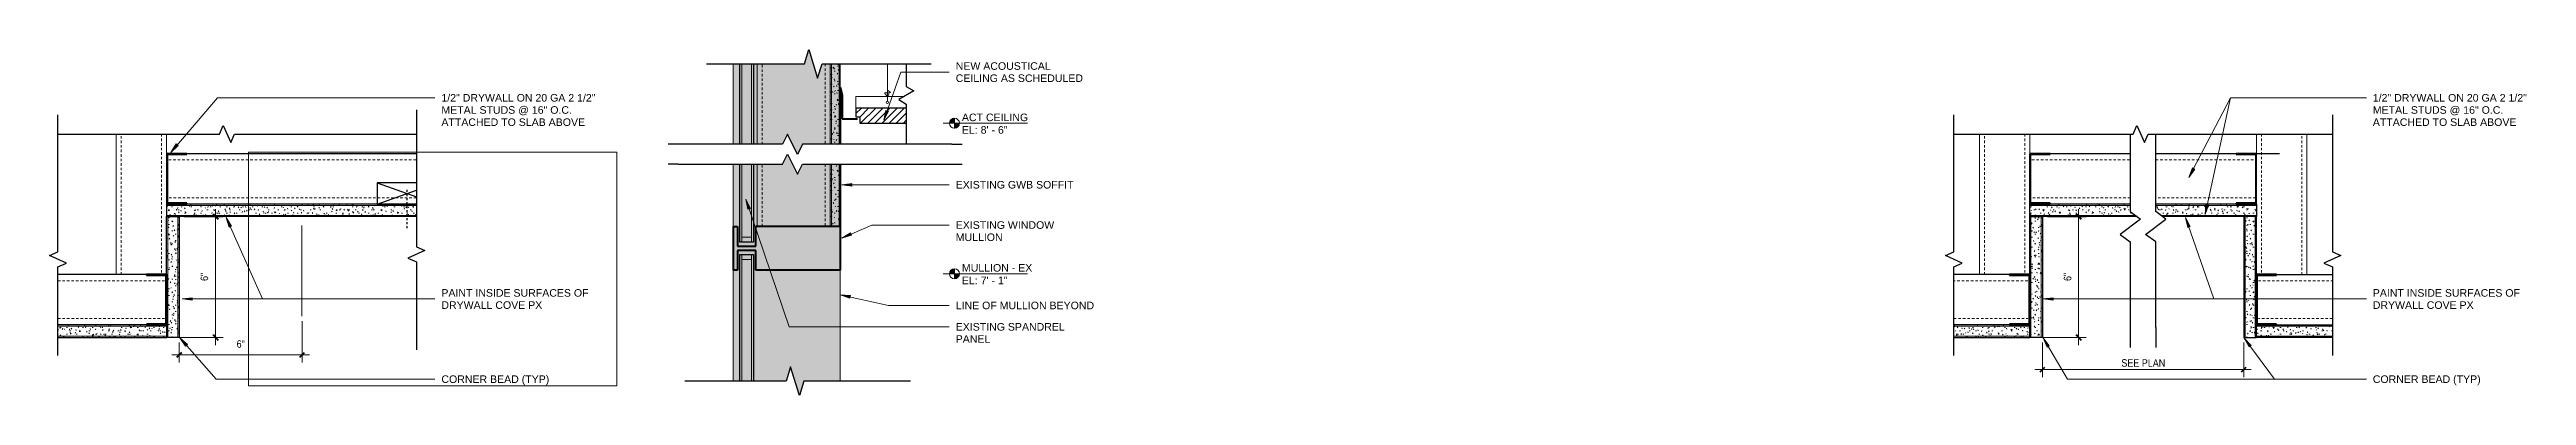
# Model space of a CAD drawing. Header units: inches. Extents: x 65 to 406, y 49 to 174.
# Drawn here: x 283.2 to 406.1, y 48.6 to 65.7 of the extents above; entities that cross this region are included whole.
import ezdxf

# ---------------------------------------------------------------- set-up
doc = ezdxf.new("R2010")
doc.units = ezdxf.units.IN
doc.header["$MEASUREMENT"] = 0
for name, pattern in [('Dash', [0.25, 0.125, -0.125]), ('Hidden 1_16_', [0.09375, 0.0625, -0.03125]), ('Hidden 1_8_', [0.1875, 0.125, -0.0625])]:
    doc.linetypes.add(name, pattern=pattern)
for name, color, linetype, lineweight in [('A-ANNO-DIMS', 211, 'Continuous', 9), ('A-ANNO-DIMS-4', 211, 'Continuous', 9), ('A-ANNO-NOTE', 131, 'Continuous', 20), ('A-DETL', 90, 'Continuous', 9), ('A-DETL-GENF', 92, 'Continuous', 9), ('A-DETL-GENF-HDLN', 1, 'Hidden 1_8_', 9), ('A-DETL-HDLN', 90, 'Hidden 1_8_', 9), ('A-DETL-MEDM', 33, 'Continuous', 30), ('A-DETL-THIN', 151, 'Continuous', 9), ('A-DETL-WIDE', 214, 'Continuous', 70), ('G-ANNO-REFR', 1, 'Dash', 9), ('G-ANNO-TEXT', 231, 'Continuous', 9)]:
    doc.layers.add(name, color=color, linetype=linetype, lineweight=lineweight)
doc.styles.add('Arial_2', font='arial.ttf', dxfattribs={"height": 0.375})
doc.styles.add('Arial_3', font='arial.ttf', dxfattribs={"width": 0.85, "height": 0.375})
doc.dimstyles.new('Linear_-_3_32__Arial__85_-_1_2__Tolerance_2', dxfattribs={"dimscale": 12, "dimtxt": 0.382597, "dimasz": 0.020833, "dimexe": 0.03125, "dimexo": 0.020833, "dimgap": 0.020833, "dimtad": 1, "dimdec": 1, "dimrnd": 0.5, "dimzin": 3, "dimdsep": 46, "dimlunit": 4, "dimtxsty": 'Arial_3', "dimblk1": 'OBLIQUE', "dimblk2": 'OBLIQUE', "dimsah": 1, "dimcen": 0.09, "dimdle": 0.03125, "dimazin": 0, "dimtfac": 1, "dimtdec": 4, "dimtix": 1, "dimtmove": 2, "dimatfit": 3, "dimfxl": 1, "dimtvp": 1, "dimfrac": 2, "dimtolj": 1, "dimtzin": 0, "dimarcsym": 2})
doc.dimstyles.new('Linear_-_3_32__Arial__85_-_1__Tolerance', dxfattribs={"dimscale": 12, "dimtxt": 0.382597, "dimasz": 0.020833, "dimexe": 0.03125, "dimexo": 0.020833, "dimgap": 0.020833, "dimtad": 1, "dimdec": 0, "dimzin": 3, "dimdsep": 46, "dimlunit": 4, "dimtxsty": 'Arial_3', "dimblk1": 'OBLIQUE', "dimblk2": 'OBLIQUE', "dimsah": 1, "dimcen": 0.09, "dimdle": 0.03125, "dimazin": 0, "dimtfac": 1, "dimtdec": 4, "dimtix": 1, "dimtmove": 0, "dimatfit": 3, "dimfxl": 1, "dimtvp": 1, "dimfrac": 2, "dimtolj": 1, "dimtzin": 0, "dimarcsym": 2})
picture_1 = doc.add_image_def('image1.jpg', size_in_pixel=(500, 317))
pattern_1 = [(270, (-51.434, -6.062), (0.16, -0.64), [0.053, -0.427, 0.053, -0.427, -2.56]), (270, (-51.434, -6.062), (0.16, -0.64), [-0.96, 0.053, -0.907, 0.053, -0.427, -1.12]), (270, (-51.434, -6.062), (0.16, -0.64), [-2.4, 0.053, -0.267, 0.053, -0.747]), (30, (-51.354, -6.302), (0.47425626, 0.45856406), [0.053, -0.427, 0.053, -0.427, -2.56]), (30, (-51.354, -6.302), (0.47425626, 0.45856406), [-0.96, 0.053, -0.907, 0.053, -0.427, -1.12]), (30, (-51.354, -6.302), (0.47425626, 0.45856406), [-2.4, 0.053, -0.267, 0.053, -0.747]), (150, (-51.034, -6.382), (-0.63425626, 0.18143594), [0.053, -0.427, 0.053, -0.427, -2.56]), (150, (-51.034, -6.382), (-0.63425626, 0.18143594), [-0.96, 0.053, -0.907, 0.053, -0.427, -1.12]), (150, (-51.034, -6.382), (-0.63425626, 0.18143594), [-2.4, 0.053, -0.267, 0.053, -0.747])]

msp = doc.modelspace()

# ---------------------------------------------------------------- texts
at = {"layer": 'A-ANNO-NOTE', "lineweight": 9, "char_height": 0.375, "attachment_point": 1, "style": 'Arial_2'}
for s, insert, width in [('ACT CEILING', (328.483717, 62.547363), 4.01475), ('EL: 8\' - 6"', (328.483717, 61.924436), 2.764875), ('MULLION - EX', (328.483717, 55.078601), 4.26725), ('EL: 7\' - 1"', (328.483717, 54.455675), 2.764875)]:
    msp.add_mtext(s, dxfattribs=dict(at, insert=insert, width=width))
at = {"layer": 'G-ANNO-TEXT', "color": 7, "char_height": 0.375, "attachment_point": 1, "style": 'Arial_2'}
for s, insert, width in [('CEILING AS SCHEDULED', (328.176907, 64.491047), 7.739125), ('NEW ACOUSTICAL ', (328.176907, 65.095214), 5.98425), ('1/2" DRYWALL ON 20 GA 2 1/2" ', (302.645272, 63.517711), 9.5445), ('METAL STUDS @ 16" O.C. ', (302.645272, 62.913544), 8.1305), ('1/2" DRYWALL ON 20 GA 2 1/2" ', (398.520933, 63.517711), 9.5445), ('METAL STUDS @ 16" O.C. ', (398.520933, 62.913544), 8.1305), ('ATTACHED TO SLAB ABOVE', (302.645272, 62.309377), 8.76175), ('ATTACHED TO SLAB ABOVE', (398.520933, 62.309377), 8.76175), ('EXISTING GWB SOFFIT', (328.176907, 59.203755), 7.158375), ('EXISTING WINDOW ', (328.176907, 57.203755), 6.18625), ('MULLION', (328.176907, 56.599588), 2.85325), ('PAINT INSIDE SURFACES OF ', (302.645272, 53.835486), 9.11525), ('DRYWALL COVE PX', (302.645272, 53.23132), 6.148375), ('LINE OF MULLION BEYOND', (328.176907, 53.213322), 8.40825), ('PAINT INSIDE SURFACES OF ', (398.520933, 53.835486), 9.11525), ('DRYWALL COVE PX', (398.520933, 53.23132), 6.148375), ('EXISTING SPANDREL ', (328.176907, 52.152163), 6.79225), ('PANEL', (328.176907, 51.547996), 2.108375), ('CORNER BEAD (TYP)', (302.645272, 49.555326), 6.577625), ('CORNER BEAD (TYP)', (398.520933, 49.555326), 6.577625)]:
    msp.add_mtext(s, dxfattribs=dict(at, insert=insert, width=width))

# ---------------------------------------------------------------- blocks, each defined once
blk = doc.blocks.new('C Studs-Side - 2 1_2_-2606332-Section Detail - Drywall Bulkhead 13')
at = {"layer": 'A-DETL-GENF'}
for p, q in [((6.97, 2.5), (0, 2.5)), ((0, 2.5), (0, 1)), ((0, 0.02), (0, 0)), ((3.5, 0), (3.52, 0)), ((5.98, 0), (6.97, 0))]:
    blk.add_line(p, q, dxfattribs=at)
at = {"layer": 'A-DETL-GENF-HDLN'}
for p, q in [((0, 2.25), (6.97, 2.25)), ((6.97, 0.25), (0, 0.25))]:
    blk.add_line(p, q, dxfattribs=at)
blk = doc.blocks.new('Gypsum Wallboard-Section - 5_8_-2606623-Section Detail - Drywall Bulkhead 13')
at = {"layer": 'A-DETL-GENF'}
h = blk.add_hatch(dxfattribs=at)
h.set_pattern_fill('FP_17', color=256, style=0, pattern_type=2)
h.set_pattern_definition([(180, (6.751, 57.434), (-0.64, -0.16), [0.053, -0.427, 0.053, -0.427, -2.56]), (180, (6.751, 57.434), (-0.64, -0.16), [-0.96, 0.053, -0.907, 0.053, -0.427, -1.12]), (180, (6.751, 57.434), (-0.64, -0.16), [-2.4, 0.053, -0.267, 0.053, -0.747]), (300, (6.511, 57.354), (0.45856406, -0.47425626), [0.053, -0.427, 0.053, -0.427, -2.56]), (300, (6.511, 57.354), (0.45856406, -0.47425626), [-0.96, 0.053, -0.907, 0.053, -0.427, -1.12]), (300, (6.511, 57.354), (0.45856406, -0.47425626), [-2.4, 0.053, -0.267, 0.053, -0.747]), (60, (6.431, 57.034), (0.18143594, 0.63425626), [0.053, -0.427, 0.053, -0.427, -2.56]), (60, (6.431, 57.034), (0.18143594, 0.63425626), [-0.96, 0.053, -0.907, 0.053, -0.427, -1.12]), (60, (6.431, 57.034), (0.18143594, 0.63425626), [-2.4, 0.053, -0.267, 0.053, -0.747])])
h.paths.add_polyline_path([(0.42, 0), (0.42, -0.63), (12.81, -0.63), (12.81, 0), (7.04, 0)], flags=0)
for p, q in [((0.42, -0.06), (12.81, -0.06)), ((0.42, -0.56), (12.81, -0.56))]:
    blk.add_line(p, q, dxfattribs=at)
at = {"layer": 'A-DETL-MEDM'}
for p, q in [((0.42, 0), (12.19, 0)), ((12.81, 0), (12.81, -0.63)), ((11.81, -0.63), (0.42, -0.63)), ((12.81, -0.63), (12.79, -0.63))]:
    blk.add_line(p, q, dxfattribs=at)
blk = doc.blocks.new('Gypsum Wallboard-Section - 5_8_-2606289-Section Detail - Drywall Bulkhead 13')
at = {"layer": 'A-DETL-GENF'}
h = blk.add_hatch(dxfattribs=at)
h.set_pattern_fill('FP_18', color=256, style=0, pattern_type=2)
h.set_pattern_definition(pattern_1)
h.paths.add_polyline_path([(0, -0.63), (6, -0.63), (6, 0), (0, 0)], flags=0)
for p, q in [((0, -0.06), (6, -0.06)), ((0, -0.56), (6, -0.56))]:
    blk.add_line(p, q, dxfattribs=at)
at = {"layer": 'A-DETL-MEDM'}
for p, q in [((0, -0.63), (0, 0)), ((0.63, 0), (0.65, 0)), ((3.1, 0), (6, 0)), ((6, 0), (6, -0.63)), ((6, -0.63), (0, -0.63))]:
    blk.add_line(p, q, dxfattribs=at)
blk = doc.blocks.new('Break Line - Break Line-2606094-Section Detail - Drywall Bulkhead 13')
at = {"layer": 'A-DETL-MEDM'}
for p, q in [((-8.4, 0), (-0.37, 0)), ((-0.37, 0), (-0.19, 0.42)), ((-0.19, 0.42), (0.19, -0.42)), ((0.19, -0.42), (0.37, 0)), ((0.37, 0), (9.4, 0))]:
    blk.add_line(p, q, dxfattribs=at)
blk = doc.blocks.new('Channel Studs-Section - 2 1_2_-684785-Section Detail - Drywall Bulkhead 13')
at = {"layer": 'A-DETL-GENF', "lineweight": 50}
for p, q in [((-1.26, -1.23), (-1.29, -1.23)), ((-1.29, -1.23), (-1.29, -2.2)), ((-1.26, -2.2), (-1.26, -1.23)), ((1.17, -2.2), (-1.26, -2.2)), ((-1.26, -2.23), (1.18, -2.23)), ((1.21, -1.23), (1.17, -1.23)), ((1.17, -1.23), (1.17, -2.2)), ((1.21, -2.2), (1.21, -1.23))]:
    blk.add_line(p, q, dxfattribs=at)
for centre, radius, start, end in [((-1.26, -2.2), 0.0312, 180, 270), ((1.18, -2.2), 0.0313, 270, 0)]:
    blk.add_arc(centre, radius, start, end, dxfattribs=at)
blk = doc.blocks.new('Break Line - Break Line-2606107-Section Detail - Drywall Bulkhead 13')
at = {"layer": 'A-DETL-MEDM'}
for p, q in [((-7.17, 0), (-0.37, 0)), ((-0.37, 0), (-0.19, 0.42)), ((-0.19, 0.42), (0.19, -0.42)), ((0.19, -0.42), (0.37, 0)), ((0.37, 0), (4.74, 0))]:
    blk.add_line(p, q, dxfattribs=at)
blk = doc.blocks.new('Gypsum Wallboard-Section - 5_8_-2606098-Section Detail - Drywall Bulkhead 13')
at = {"layer": 'A-DETL-GENF'}
h = blk.add_hatch(dxfattribs=at)
h.set_pattern_fill('FP_19', color=256, style=0, pattern_type=2)
h.set_pattern_definition([(0, (15.709, -51.434), (0.64, 0.16), [0.053, -0.427, 0.053, -0.427, -2.56]), (0, (15.709, -51.434), (0.64, 0.16), [-0.96, 0.053, -0.907, 0.053, -0.427, -1.12]), (0, (15.709, -51.434), (0.64, 0.16), [-2.4, 0.053, -0.267, 0.053, -0.747]), (120, (15.949, -51.354), (-0.45856406, 0.47425626), [0.053, -0.427, 0.053, -0.427, -2.56]), (120, (15.949, -51.354), (-0.45856406, 0.47425626), [-0.96, 0.053, -0.907, 0.053, -0.427, -1.12]), (120, (15.949, -51.354), (-0.45856406, 0.47425626), [-2.4, 0.053, -0.267, 0.053, -0.747]), (240, (16.029, -51.034), (-0.18143594, -0.63425626), [0.053, -0.427, 0.053, -0.427, -2.56]), (240, (16.029, -51.034), (-0.18143594, -0.63425626), [-0.96, 0.053, -0.907, 0.053, -0.427, -1.12]), (240, (16.029, -51.034), (-0.18143594, -0.63425626), [-2.4, 0.053, -0.267, 0.053, -0.747])])
h.paths.add_polyline_path([(4.25, 0), (9.65, 0), (9.65, 0.63), (4.25, 0.63), (4.25, 0.46)], flags=0)
for p, q in [((4.25, 0.56), (9.65, 0.56)), ((4.25, 0.06), (9.65, 0.06))]:
    blk.add_line(p, q, dxfattribs=at)
at = {"layer": 'A-DETL-MEDM'}
for p, q in [((8.65, 0.63), (4.25, 0.63)), ((4.25, 0), (9.65, 0)), ((9.65, 0.63), (9.62, 0.63)), ((9.65, 0), (9.65, 0.63))]:
    blk.add_line(p, q, dxfattribs=at)
blk = doc.blocks.new('Channel Studs-Section - 2 1_2_-1039310-Section Detail - Drywall Bulkhead 13')
at = {"layer": 'A-DETL-GENF', "lineweight": 50}
for p, q in [((-1.29, 2.2), (-1.29, 1.23)), ((-1.29, 1.23), (-1.26, 1.23)), ((1.18, 2.23), (-1.26, 2.23)), ((-1.26, 1.23), (-1.26, 2.2)), ((-1.26, 2.2), (1.17, 2.2)), ((1.17, 2.2), (1.17, 1.23)), ((1.17, 1.23), (1.21, 1.23)), ((1.21, 1.23), (1.21, 2.2))]:
    blk.add_line(p, q, dxfattribs=at)
for centre, start, end in [((-1.26, 2.2), 90, 180), ((1.18, 2.2), 0, 90)]:
    blk.add_arc(centre, 0.0312, start, end, dxfattribs=at)
blk = doc.blocks.new('Break Line - Break Line-2606099-Section Detail - Drywall Bulkhead 13')
at = {"layer": 'A-DETL-MEDM'}
for p, q in [((0.19, 0.42), (-0.19, -0.42)), ((0.37, 0), (0.19, 0.42)), ((-0.37, 0), (-7.17, 0)), ((-0.19, -0.42), (-0.37, 0)), ((4.77, 0), (0.37, 0))]:
    blk.add_line(p, q, dxfattribs=at)
blk = doc.blocks.new('Gypsum Wallboard-Section - 1_2_-2608029-Section Detail - Drywall Bulkhead 14')
at = {"layer": 'A-DETL-GENF'}
h = blk.add_hatch(dxfattribs=at)
h.set_pattern_fill('FP_20', color=256, style=0, pattern_type=2)
h.set_pattern_definition([(270, (-56.947, -4.705), (0.16, -0.64), [0.053, -0.427, 0.053, -0.427, -2.56]), (270, (-56.947, -4.705), (0.16, -0.64), [-0.96, 0.053, -0.907, 0.053, -0.427, -1.12]), (270, (-56.947, -4.705), (0.16, -0.64), [-2.4, 0.053, -0.267, 0.053, -0.747]), (30, (-56.867, -4.945), (0.47425626, 0.45856406), [0.053, -0.427, 0.053, -0.427, -2.56]), (30, (-56.867, -4.945), (0.47425626, 0.45856406), [-0.96, 0.053, -0.907, 0.053, -0.427, -1.12]), (30, (-56.867, -4.945), (0.47425626, 0.45856406), [-2.4, 0.053, -0.267, 0.053, -0.747]), (150, (-56.547, -5.025), (-0.63425626, 0.18143594), [0.053, -0.427, 0.053, -0.427, -2.56]), (150, (-56.547, -5.025), (-0.63425626, 0.18143594), [-0.96, 0.053, -0.907, 0.053, -0.427, -1.12]), (150, (-56.547, -5.025), (-0.63425626, 0.18143594), [-2.4, 0.053, -0.267, 0.053, -0.747])])
h.paths.add_polyline_path([(0, 0.5), (0, 0), (3.09, 0), (3.09, 0.5)], flags=0)
h.paths.add_polyline_path([(4.07, 0), (8.07, 0), (8.07, 0.5), (4.07, 0.5)], flags=0)
for p, q in [((0, 0.44), (3.09, 0.44)), ((0, 0.06), (3.09, 0.06)), ((4.07, 0.44), (8.07, 0.44)), ((4.07, 0.06), (8.07, 0.06))]:
    blk.add_line(p, q, dxfattribs=at)
at = {"layer": 'A-DETL-MEDM'}
for p, q in [((0, 0.5), (0, 0)), ((0, 0), (3.09, 0)), ((4.07, 0), (8.07, 0))]:
    blk.add_line(p, q, dxfattribs=at)
blk = doc.blocks.new('C Studs-Side - 3 5_8_-2608235-Section Detail - Drywall Bulkhead 14')
at = {"layer": 'A-DETL-GENF'}
for p, q in [((3.09, 3.63), (0, 3.63)), ((0, 3.63), (0, 0)), ((8.07, 3.63), (4.07, 3.63)), ((0, 0), (3.09, 0)), ((4.07, 0), (8.07, 0)), ((8.75, 1.05), (8.75, 1.07))]:
    blk.add_line(p, q, dxfattribs=at)
at = {"layer": 'A-DETL-GENF-HDLN'}
for p, q in [((0, 3.38), (3.09, 3.38)), ((4.07, 3.38), (8.07, 3.38)), ((3.09, 0.25), (0, 0.25)), ((8.07, 0.25), (4.07, 0.25))]:
    blk.add_line(p, q, dxfattribs=at)
blk = doc.blocks.new('Break Line - Break Line-2607160-Section Detail - Drywall Bulkhead 14')
at = {"layer": 'A-DETL-MEDM'}
for p, q in [((-5.73, 0), (-0.44, 0)), ((-0.44, 0), (-0.22, 0.71)), ((-0.22, 0.71), (0.22, -0.71)), ((0.22, -0.71), (0.44, 0)), ((0.44, 0), (5.47, 0))]:
    blk.add_line(p, q, dxfattribs=at)
blk = doc.blocks.new('Break Line - Break Line-2607268-Section Detail - Drywall Bulkhead 14')
at = {"layer": 'A-DETL-MEDM'}
for p, q in [((-1.55, 0), (-0.44, 0)), ((-0.44, 0), (-0.22, 0.38)), ((-0.22, 0.38), (0.22, -0.37)), ((0.22, -0.37), (0.44, 0)), ((0.44, 0), (2.44, 0))]:
    blk.add_line(p, q, dxfattribs=at)
blk = doc.blocks.new('Break Line - Break Line-2607161-Section Detail - Drywall Bulkhead 14')
at = {"layer": 'A-DETL-MEDM'}
for p, q in [((-5.3, 0), (-0.44, 0)), ((-0.44, 0), (-0.22, 0.71)), ((-0.22, 0.71), (0.22, -0.71)), ((0.22, -0.71), (0.44, 0)), ((0.44, 0), (5.85, 0))]:
    blk.add_line(p, q, dxfattribs=at)
blk = doc.blocks.new('Double Break Line - Double Break Line-2607894-Section Detail - Drywall Bulkhead 14')
at = {"layer": 'A-DETL-MEDM'}
for p, q in [((-0.25, 1.48), (-0.5, 0.98)), ((0.25, 0.48), (-0.25, 1.48)), ((-5.67, 0.98), (-6.17, 0.98)), ((-5.67, 0), (-6.17, 0)), ((-0.5, 0.98), (-5.67, 0.98)), ((-5.67, 0), (-0.5, 0)), ((-0.5, 0), (-0.25, 0.5)), ((-0.25, 0.5), (0.25, -0.5)), ((0.5, 0.98), (0.25, 0.48)), ((0.25, -0.5), (0.5, 0)), ((7.92, 0.98), (0.5, 0.98)), ((0.5, 0), (7.92, 0)), ((7.92, 0.98), (8.42, 0.98)), ((7.92, 0), (8.42, 0))]:
    blk.add_line(p, q, dxfattribs=at)
blk = doc.blocks.new('C Studs-Side - 2 1_2_-2610516-Section Detail - Drywall Bulkhead 13 Copy 1')
at = {"layer": 'A-DETL-GENF'}
for p, q in [((0, 0), (0, -0.02)), ((3.52, 0), (3.5, 0)), ((6.97, 0), (5.98, 0)), ((0, -1), (0, -2.5)), ((0, -2.5), (6.97, -2.5))]:
    blk.add_line(p, q, dxfattribs=at)
at = {"layer": 'A-DETL-GENF-HDLN'}
for p, q in [((6.97, -0.25), (0, -0.25)), ((0, -2.25), (6.97, -2.25))]:
    blk.add_line(p, q, dxfattribs=at)
blk = doc.blocks.new('C Studs-Side - 2 1_2_-2606332-Section Detail - Drywall Bulkhead 13 Copy 1')
at = {"layer": 'A-DETL-GENF'}
for p, q in [((6.97, 2.5), (0, 2.5)), ((0, 2.5), (0, 1)), ((0, 0.02), (0, 0)), ((3.5, 0), (3.52, 0)), ((5.98, 0), (6.97, 0))]:
    blk.add_line(p, q, dxfattribs=at)
at = {"layer": 'A-DETL-GENF-HDLN'}
for p, q in [((0, 2.25), (6.97, 2.25)), ((6.97, 0.25), (0, 0.25))]:
    blk.add_line(p, q, dxfattribs=at)
blk = doc.blocks.new('Gypsum Wallboard-Section - 5_8_-2610518-Section Detail - Drywall Bulkhead 13 Copy 1')
at = {"layer": 'A-DETL-GENF'}
h = blk.add_hatch(dxfattribs=at)
h.set_pattern_fill('FP_26', color=256, style=0, pattern_type=2)
h.set_pattern_definition([(180, (5.188, 57.434), (-0.64, -0.16), [0.053, -0.427, 0.053, -0.427, -2.56]), (180, (5.188, 57.434), (-0.64, -0.16), [-0.96, 0.053, -0.907, 0.053, -0.427, -1.12]), (180, (5.188, 57.434), (-0.64, -0.16), [-2.4, 0.053, -0.267, 0.053, -0.747]), (300, (4.948, 57.354), (0.45856406, -0.47425626), [0.053, -0.427, 0.053, -0.427, -2.56]), (300, (4.948, 57.354), (0.45856406, -0.47425626), [-0.96, 0.053, -0.907, 0.053, -0.427, -1.12]), (300, (4.948, 57.354), (0.45856406, -0.47425626), [-2.4, 0.053, -0.267, 0.053, -0.747]), (60, (4.868, 57.034), (0.18143594, 0.63425626), [0.053, -0.427, 0.053, -0.427, -2.56]), (60, (4.868, 57.034), (0.18143594, 0.63425626), [-0.96, 0.053, -0.907, 0.053, -0.427, -1.12]), (60, (4.868, 57.034), (0.18143594, 0.63425626), [-2.4, 0.053, -0.267, 0.053, -0.747])])
h.paths.add_polyline_path([(6.33, 0), (5.92, 0), (6.26, -0.25), (6.26, -0.63), (11.25, -0.63), (11.25, 0), (10.25, 0)], flags=0)
h.paths.add_polyline_path([(4.67, 0), (0, 0), (0, -0.63), (5, -0.63), (5, -0.25)], flags=0)
for p, q in [((0, -0.06), (4.75, -0.06)), ((0, -0.56), (5, -0.56)), ((6.01, -0.06), (11.25, -0.06)), ((6.26, -0.56), (11.25, -0.56))]:
    blk.add_line(p, q, dxfattribs=at)
at = {"layer": 'A-DETL-MEDM'}
for p, q in [((0, -0.63), (0, 0)), ((0.62, 0), (4.67, 0)), ((5.92, 0), (10.62, 0)), ((11.25, 0), (11.25, -0.63)), ((0.02, -0.63), (0, -0.63)), ((5, -0.63), (1, -0.63)), ((10.25, -0.63), (6.26, -0.63)), ((11.25, -0.63), (11.23, -0.63))]:
    blk.add_line(p, q, dxfattribs=at)
blk = doc.blocks.new('Gypsum Wallboard-Section - 5_8_-2606289-Section Detail - Drywall Bulkhead 13 Copy 1')
at = {"layer": 'A-DETL-GENF'}
h = blk.add_hatch(dxfattribs=at)
h.set_pattern_fill('FP_18', color=256, style=0, pattern_type=2)
h.set_pattern_definition(pattern_1)
h.paths.add_polyline_path([(0, -0.63), (6, -0.63), (6, 0), (0, 0)], flags=0)
for p, q in [((0, -0.06), (6, -0.06)), ((0, -0.56), (6, -0.56))]:
    blk.add_line(p, q, dxfattribs=at)
at = {"layer": 'A-DETL-MEDM'}
for p, q in [((0, -0.63), (0, 0)), ((0.63, 0), (0.65, 0)), ((3.1, 0), (6, 0)), ((6, 0), (6, -0.63)), ((6, -0.63), (0, -0.63))]:
    blk.add_line(p, q, dxfattribs=at)
blk = doc.blocks.new('Channel Studs-Section - 2 1_2_-684785-Section Detail - Drywall Bulkhead 13 Copy 1')
at = {"layer": 'A-DETL-GENF', "lineweight": 50}
for p, q in [((-1.26, -1.23), (-1.29, -1.23)), ((-1.29, -1.23), (-1.29, -2.2)), ((-1.26, -2.2), (-1.26, -1.23)), ((1.17, -2.2), (-1.26, -2.2)), ((-1.26, -2.23), (1.18, -2.23)), ((1.21, -1.23), (1.17, -1.23)), ((1.17, -1.23), (1.17, -2.2)), ((1.21, -2.2), (1.21, -1.23))]:
    blk.add_line(p, q, dxfattribs=at)
for centre, radius, start, end in [((-1.26, -2.2), 0.0312, 180, 270), ((1.18, -2.2), 0.0313, 270, 0)]:
    blk.add_arc(centre, radius, start, end, dxfattribs=at)
blk = doc.blocks.new('Gypsum Wallboard-Section - 5_8_-2611350-Section Detail - Drywall Bulkhead 13 Copy 1')
at = {"layer": 'A-DETL-GENF'}
h = blk.add_hatch(dxfattribs=at)
h.set_pattern_fill('FP_27', color=256, style=0, pattern_type=2)
h.set_pattern_definition([(0, (12.562, -51.434), (0.64, 0.16), [0.053, -0.427, 0.053, -0.427, -2.56]), (0, (12.562, -51.434), (0.64, 0.16), [-0.96, 0.053, -0.907, 0.053, -0.427, -1.12]), (0, (12.562, -51.434), (0.64, 0.16), [-2.4, 0.053, -0.267, 0.053, -0.747]), (120, (12.802, -51.354), (-0.45856406, 0.47425626), [0.053, -0.427, 0.053, -0.427, -2.56]), (120, (12.802, -51.354), (-0.45856406, 0.47425626), [-0.96, 0.053, -0.907, 0.053, -0.427, -1.12]), (120, (12.802, -51.354), (-0.45856406, 0.47425626), [-2.4, 0.053, -0.267, 0.053, -0.747]), (240, (12.882, -51.034), (-0.18143594, -0.63425626), [0.053, -0.427, 0.053, -0.427, -2.56]), (240, (12.882, -51.034), (-0.18143594, -0.63425626), [-0.96, 0.053, -0.907, 0.053, -0.427, -1.12]), (240, (12.882, -51.034), (-0.18143594, -0.63425626), [-2.4, 0.053, -0.267, 0.053, -0.747])])
h.paths.add_polyline_path([(2.73, 0), (6.5, 0), (6.5, 0.63), (2.73, 0.63), (2.73, 0.52)], flags=0)
for p, q in [((2.73, 0.56), (6.5, 0.56)), ((2.73, 0.06), (6.5, 0.06))]:
    blk.add_line(p, q, dxfattribs=at)
at = {"layer": 'A-DETL-MEDM'}
for p, q in [((5.5, 0.63), (2.73, 0.63)), ((2.73, 0), (6.5, 0)), ((6.5, 0.63), (6.48, 0.63)), ((6.5, 0), (6.5, 0.63))]:
    blk.add_line(p, q, dxfattribs=at)
blk = doc.blocks.new('Channel Studs-Section - 2 1_2_-1039310-Section Detail - Drywall Bulkhead 13 Copy 1')
at = {"layer": 'A-DETL-GENF', "lineweight": 50}
for p, q in [((-1.29, 2.2), (-1.29, 1.23)), ((-1.29, 1.23), (-1.26, 1.23)), ((1.18, 2.23), (-1.26, 2.23)), ((-1.26, 1.23), (-1.26, 2.2)), ((-1.26, 2.2), (1.17, 2.2)), ((1.17, 2.2), (1.17, 1.23)), ((1.17, 1.23), (1.21, 1.23)), ((1.21, 1.23), (1.21, 2.2))]:
    blk.add_line(p, q, dxfattribs=at)
for centre, start, end in [((-1.26, 2.2), 90, 180), ((1.18, 2.2), 0, 90)]:
    blk.add_arc(centre, 0.0312, start, end, dxfattribs=at)
blk = doc.blocks.new('Gypsum Wallboard-Section - 5_8_-655151-Section Detail - Drywall Bulkhead 13 Copy 1')
at = {"layer": 'A-DETL-GENF'}
h = blk.add_hatch(dxfattribs=at)
h.set_pattern_fill('FP_28', color=256, style=0, pattern_type=2)
h.set_pattern_definition([(270, (-51.434, 5.188), (0.16, -0.64), [0.053, -0.427, 0.053, -0.427, -2.56]), (270, (-51.434, 5.188), (0.16, -0.64), [-0.96, 0.053, -0.907, 0.053, -0.427, -1.12]), (270, (-51.434, 5.188), (0.16, -0.64), [-2.4, 0.053, -0.267, 0.053, -0.747]), (30, (-51.354, 4.948), (0.47425626, 0.45856406), [0.053, -0.427, 0.053, -0.427, -2.56]), (30, (-51.354, 4.948), (0.47425626, 0.45856406), [-0.96, 0.053, -0.907, 0.053, -0.427, -1.12]), (30, (-51.354, 4.948), (0.47425626, 0.45856406), [-2.4, 0.053, -0.267, 0.053, -0.747]), (150, (-51.034, 4.868), (-0.63425626, 0.18143594), [0.053, -0.427, 0.053, -0.427, -2.56]), (150, (-51.034, 4.868), (-0.63425626, 0.18143594), [-0.96, 0.053, -0.907, 0.053, -0.427, -1.12]), (150, (-51.034, 4.868), (-0.63425626, 0.18143594), [-2.4, 0.053, -0.267, 0.053, -0.747])])
h.paths.add_polyline_path([(0, 0), (6, 0), (6, 0.62), (0, 0.62)], flags=0)
for p, q in [((0, 0.56), (6, 0.56)), ((0, 0.06), (6, 0.06))]:
    blk.add_line(p, q, dxfattribs=at)
at = {"layer": 'A-DETL-MEDM'}
for p, q in [((6, 0.62), (0, 0.62)), ((0, 0.62), (0, 0)), ((0.62, 0), (0.65, 0)), ((3.1, 0), (6, 0)), ((6, 0), (6, 0.62))]:
    blk.add_line(p, q, dxfattribs=at)
blk = doc.blocks.new('Gypsum Wallboard-Section - 5_8_-2611248-Section Detail - Drywall Bulkhead 13 Copy 1')
at = {"layer": 'A-DETL-GENF'}
h = blk.add_hatch(dxfattribs=at)
h.set_pattern_fill('FP_29', color=256, style=0, pattern_type=2)
h.set_pattern_definition([(180, (11.688, 51.434), (-0.64, -0.16), [0.053, -0.427, 0.053, -0.427, -2.56]), (180, (11.688, 51.434), (-0.64, -0.16), [-0.96, 0.053, -0.907, 0.053, -0.427, -1.12]), (180, (11.688, 51.434), (-0.64, -0.16), [-2.4, 0.053, -0.267, 0.053, -0.747]), (300, (11.448, 51.354), (0.45856406, -0.47425626), [0.053, -0.427, 0.053, -0.427, -2.56]), (300, (11.448, 51.354), (0.45856406, -0.47425626), [-0.96, 0.053, -0.907, 0.053, -0.427, -1.12]), (300, (11.448, 51.354), (0.45856406, -0.47425626), [-2.4, 0.053, -0.267, 0.053, -0.747]), (60, (11.368, 51.034), (0.18143594, 0.63425626), [0.053, -0.427, 0.053, -0.427, -2.56]), (60, (11.368, 51.034), (0.18143594, 0.63425626), [-0.96, 0.053, -0.907, 0.053, -0.427, -1.12]), (60, (11.368, 51.034), (0.18143594, 0.63425626), [-2.4, 0.053, -0.267, 0.053, -0.747])])
h.paths.add_polyline_path([(6.47, 0), (2.73, 0), (2.73, -0.63), (6.5, -0.63), (6.5, 0), (6.48, 0)], flags=0)
for p, q in [((2.73, -0.06), (6.5, -0.06)), ((2.73, -0.56), (6.5, -0.56))]:
    blk.add_line(p, q, dxfattribs=at)
at = {"layer": 'A-DETL-MEDM'}
for p, q in [((2.73, 0), (6.5, 0)), ((6.5, 0), (6.5, -0.63)), ((5.5, -0.63), (2.73, -0.63)), ((6.5, -0.63), (6.48, -0.63))]:
    blk.add_line(p, q, dxfattribs=at)
blk = doc.blocks.new('Double Break Line - Double Break Line-2611889-Section Detail - Drywall Bulkhead 13 Copy 1')
at = {"layer": 'A-DETL-MEDM'}
for p, q in [((-5, 1.26), (-6, 1.26)), ((-0.75, 1.26), (-5, 1.26)), ((-0.38, 1.76), (-0.75, 1.26)), ((0.37, 0.76), (-0.38, 1.76)), ((0.75, 1.26), (0.37, 0.76)), ((4.6, 1.26), (0.75, 1.26)), ((-5, 0), (-6, 0)), ((-5, 0), (-0.75, 0)), ((-0.75, 0), (-0.38, 0.5)), ((-0.38, 0.5), (0.37, -0.5)), ((0.37, -0.5), (0.75, 0)), ((0.75, 0), (4.6, 0))]:
    blk.add_line(p, q, dxfattribs=at)
blk = doc.blocks.new('Break Line - Break Line-2606094-Section Detail - Drywall Bulkhead 13 Copy 1')
at = {"layer": 'A-DETL-MEDM'}
for p, q in [((-9.27, 0), (-0.37, 0)), ((-0.37, 0), (-0.19, 0.42)), ((-0.19, 0.42), (0.19, -0.42)), ((0.19, -0.42), (0.37, 0)), ((0.37, 0), (9.52, 0))]:
    blk.add_line(p, q, dxfattribs=at)
blk = doc.blocks.new('Break Line - Break Line-2611089-Section Detail - Drywall Bulkhead 13 Copy 1')
at = {"layer": 'A-DETL-MEDM'}
for p, q in [((-7.17, 0), (-0.37, 0)), ((-0.37, 0), (-0.19, 0.42)), ((-0.19, 0.42), (0.19, -0.42)), ((0.19, -0.42), (0.37, 0)), ((0.37, 0), (4.77, 0))]:
    blk.add_line(p, q, dxfattribs=at)
blk = doc.blocks.new('Break Line - Break Line-2611306-Section Detail - Drywall Bulkhead 13 Copy 1')
at = {"layer": 'A-DETL-MEDM'}
for p, q in [((0.19, 0.42), (-0.19, -0.42)), ((0.37, 0), (0.19, 0.42)), ((-0.37, 0), (-7.17, 0)), ((-0.19, -0.42), (-0.37, 0)), ((4.77, 0), (0.37, 0))]:
    blk.add_line(p, q, dxfattribs=at)
blk = doc.blocks.new('DIMBLOCK17-Section Detail - Drywall Bulkhead 13')
at = {"layer": 'A-ANNO-DIMS-4'}
for p, q in [((295.73, 52.25), (295.73, 50.19)), ((295.73, 50.57), (295.73, 52.25)), ((289.26, 50.57), (296.1, 50.57)), ((289.63, 51.18), (289.63, 50.19)), ((289.63, 50.57), (289.63, 51.18))]:
    blk.add_line(p, q, dxfattribs=at)
at = {"layer": 'A-ANNO-DIMS-4', "lineweight": 50}
for p, q in [((289.63, 50.57), (289.51, 50.44)), ((289.63, 50.57), (289.76, 50.69)), ((295.73, 50.57), (295.6, 50.44)), ((295.73, 50.57), (295.85, 50.69))]:
    blk.add_line(p, q, dxfattribs=at)
at = {"layer": 'A-ANNO-DIMS-4', "color": 0, "insert": (292.48, 51.3), "char_height": 0.375, "width": 0.4732, "attachment_point": 1, "line_spacing_factor": 0.941778, "style": 'Arial_3'}
blk.add_mtext('6"', dxfattribs=at)
blk = doc.blocks.new('_Oblique')
at = {"color": 0, "linetype": 'ByBlock', "lineweight": -2}
blk.add_line((-0.5, -0.5), (0.5, 0.5), dxfattribs=at)
blk = doc.blocks.new('DIMBLOCK18-Section Detail - Drywall Bulkhead 13')
at = {"layer": 'A-ANNO-DIMS-4'}
for p, q in [((291.43, 51.06), (291.43, 57.81)), ((289.88, 57.43), (291.81, 57.43)), ((291.43, 57.43), (289.88, 57.43)), ((289.26, 51.43), (291.81, 51.43)), ((291.43, 51.43), (289.26, 51.43))]:
    blk.add_line(p, q, dxfattribs=at)
at = {"layer": 'A-ANNO-DIMS-4', "lineweight": 50}
for p, q in [((291.43, 57.43), (291.31, 57.56)), ((291.43, 57.43), (291.56, 57.31)), ((291.43, 51.43), (291.31, 51.56)), ((291.43, 51.43), (291.56, 51.31))]:
    blk.add_line(p, q, dxfattribs=at)
at = {"layer": 'A-ANNO-DIMS-4', "color": 0, "insert": (290.69, 54.24), "char_height": 0.375, "width": 0.4732, "attachment_point": 1, "rotation": 90, "line_spacing_factor": 0.941778, "style": 'Arial_3'}
blk.add_mtext('6"', dxfattribs=at)
blk = doc.blocks.new('FORM Elevation Symbol - Default-654938-Section Detail - Drywall Bulkhead 14')
at = {"layer": 'A-ANNO-NOTE', "lineweight": 9}
h = blk.add_hatch(color=256, dxfattribs=at)
edge = h.paths.add_edge_path(flags=0)
edge.add_line((0.062, 0), (0, 0))
edge.add_arc((0.062, 0), 0.0625, 90, 180, ccw=False)
edge.add_line((0.062, 0.063), (0.062, 0))
h = blk.add_hatch(color=256, dxfattribs=at)
edge = h.paths.add_edge_path(flags=0)
edge.add_arc((0.062, 0), 0.0625, -90, 0, ccw=False)
edge.add_line((0.062, -0.063), (0.062, 0))
edge.add_line((0.062, 0), (0.125, 0))
at = {"layer": 'A-ANNO-NOTE'}
for p, q in [((-0.077, 0), (0.97, 0)), ((0, 0), (0.062, 0)), ((0.062, 0), (0.062, 0.063)), ((0.125, 0), (0.062, 0)), ((0.062, 0), (0.062, -0.063))]:
    blk.add_line(p, q, dxfattribs=at)
blk.add_circle((0.062, 0), 0.0625, dxfattribs=at)
for start, end in [(90, 180), (270, 0)]:
    blk.add_arc((0.062, 0), 0.0625, start, end, dxfattribs=at)
blk = doc.blocks.new('DIMBLOCK19-Section Detail - Drywall Bulkhead 13 Copy 1')
at = {"layer": 'A-ANNO-DIMS-4'}
for p, q in [((383.92, 51.06), (383.92, 57.81)), ((382.37, 57.43), (384.29, 57.43)), ((383.92, 57.43), (382.37, 57.43)), ((381.74, 51.43), (384.29, 51.43)), ((383.92, 51.43), (381.74, 51.43))]:
    blk.add_line(p, q, dxfattribs=at)
at = {"layer": 'A-ANNO-DIMS-4', "lineweight": 50}
for p, q in [((383.92, 57.43), (383.79, 57.56)), ((383.92, 57.43), (384.04, 57.31)), ((383.92, 51.43), (383.79, 51.56)), ((383.92, 51.43), (384.04, 51.31))]:
    blk.add_line(p, q, dxfattribs=at)
at = {"layer": 'A-ANNO-DIMS-4', "color": 0, "insert": (383.18, 54.24), "char_height": 0.375, "width": 0.4732, "attachment_point": 1, "rotation": 90, "line_spacing_factor": 0.941778, "style": 'Arial_3'}
blk.add_mtext('6"', dxfattribs=at)
blk = doc.blocks.new('DIMBLOCK20-Section Detail - Drywall Bulkhead 13 Copy 1')
at = {"layer": 'A-ANNO-DIMS-4'}
for p, q in [((382.12, 51.18), (382.12, 49.46)), ((382.12, 49.84), (382.12, 51.18)), ((392.12, 51.18), (392.12, 49.46)), ((392.12, 49.84), (392.12, 51.18)), ((381.74, 49.84), (392.49, 49.84))]:
    blk.add_line(p, q, dxfattribs=at)
at = {"layer": 'A-ANNO-DIMS-4', "lineweight": 50}
for p, q in [((382.12, 49.84), (381.99, 49.71)), ((382.12, 49.84), (382.24, 49.96)), ((392.12, 49.84), (391.99, 49.71)), ((392.12, 49.84), (392.24, 49.96))]:
    blk.add_line(p, q, dxfattribs=at)
at = {"layer": 'A-ANNO-DIMS-4', "color": 0, "insert": (386.04, 50.36), "char_height": 0.375, "width": 2.5852, "attachment_point": 1, "line_spacing_factor": 0.941778, "style": 'Arial_3'}
blk.add_mtext('SEE PLAN', dxfattribs=at)

# ---------------------------------------------------------------- dimensions: what is measured, and where the dimension line sits
at = {"layer": 'A-ANNO-DIMS'}
for base, p1, p2, picture, middle in [((291.43104, 57.433501), (289.006293, 51.433501), (289.631293, 57.433501), 'DIMBLOCK18-Section Detail - Drywall Bulkhead 13', (290.989575, 54.433501)), ((383.918614, 57.433501), (381.493867, 51.433501), (382.118867, 57.433501), 'DIMBLOCK19-Section Detail - Drywall Bulkhead 13 Copy 1', (383.47715, 54.433501))]:
    dim = msp.add_linear_dim(base=base, p1=p1, p2=p2, angle=90, dimstyle='Linear_-_3_32__Arial__85_-_1__Tolerance', override={"dimpost": '<>', "dimfxl": 6.032464}, dxfattribs=at)
    dim.commit()
    dim.dimension.update_dxf_attribs({"geometry": picture, "text_midpoint": middle})
dim = msp.add_linear_dim(base=(295.725423, 50.566863), p1=(289.631293, 51.433501), p2=(295.725423, 52.497004), dimstyle='Linear_-_3_32__Arial__85_-_1__Tolerance', override={"dimpost": '<>', "dimfxl": 6.186232}, dxfattribs=at)
dim.commit()
dim.dimension.update_dxf_attribs({"geometry": 'DIMBLOCK17-Section Detail - Drywall Bulkhead 13', "text_midpoint": (292.678358, 51.008328)})
dim = msp.add_linear_dim(base=(392.118867, 49.835317), p1=(382.118867, 51.433501), p2=(392.118867, 51.433501), text='SEE PLAN', dimstyle='Linear_-_3_32__Arial__85_-_1_2__Tolerance_2', override={"dimpost": '<>', "dimfxl": 10}, dxfattribs=at)
dim.commit()
dim.dimension.update_dxf_attribs({"geometry": 'DIMBLOCK20-Section Detail - Drywall Bulkhead 13 Copy 1', "text_midpoint": (387.334299, 50.114835), "dimtype": 160})

# ---------------------------------------------------------------- hatches: boundary and pattern name
at = {"layer": 'A-DETL-GENF'}
h = msp.add_hatch(color=9, dxfattribs=at)
h.paths.add_polyline_path([(320.414821, 48.559652), (320.633524, 49.271204), (322.446118, 49.271204), (322.446118, 60.041637), (320.571118, 60.041637), (320.321118, 59.541637), (319.821118, 60.541637), (319.571118, 60.041637), (317.127389, 60.041637), (317.127389, 49.271204), (319.758713, 49.271204), (319.977415, 49.982755), (320.196118, 49.271204)], flags=0)
h.paths.add_polyline_path([(320.321118, 60.519579), (320.571118, 61.019579), (322.446118, 61.019579), (322.446118, 65.013559), (321.540897, 65.013559), (321.322194, 64.302008), (320.884788, 65.725111), (320.666086, 65.013559), (317.127389, 65.013559), (317.127389, 61.019579), (319.571118, 61.019579), (319.821118, 61.519579), (320.310089, 60.541637)], flags=0)
h = msp.add_hatch(dxfattribs=at)
h.set_pattern_fill('FP_9', style=0, pattern_type=2)
h.set_pattern_definition([(45, (327.15082, 0), (-0.1767767, 0.1767767), [])])
h.paths.add_polyline_path([(325.724936, 62.066995), (325.724936, 62.816995), (323.226288, 62.816995), (323.226288, 62.378995), (323.413788, 62.378995), (323.413788, 62.066995)], flags=0)
at = {"layer": 'G-ANNO-TEXT'}
for points in [[(324.606077, 62.213987), (324.836086, 62.662796), (324.712089, 62.707034)], [(289.209716, 60.623406), (289.585217, 60.960054), (289.485292, 61.04577)], [(322.525174, 59.016255), (323.025174, 58.950428), (323.025174, 59.082081)], [(389.395482, 59.383429), (389.684808, 59.796495), (389.56804, 59.857303)], [(317.760458, 58.292069), (317.85846, 57.797368), (317.983158, 57.839589)], [(390.196364, 57.531143), (390.366417, 58.005922), (390.23774, 58.033757)], [(291.960589, 57.388453), (292.104519, 56.905114), (292.224712, 56.958835)], [(322.525174, 56.37165), (323.010051, 56.510313), (322.957641, 56.631084)], [(389.231148, 57.388453), (389.332779, 56.894486), (389.457164, 56.937621)], [(289.769159, 53.346133), (290.269159, 53.280306), (290.269159, 53.411959)], [(322.445646, 53.560847), (322.919306, 53.387702), (322.947979, 53.516194)], [(382.146952, 53.346133), (382.646952, 53.280306), (382.646952, 53.411959)], [(289.662801, 51.42175), (289.943262, 51.002614), (290.042186, 51.089485)], [(382.150376, 51.42175), (382.34965, 50.958476), (382.462764, 51.025837)], [(392.133247, 51.407645), (392.377981, 50.966694), (392.483769, 51.045061)]]:
    msp.add_hatch(color=7, dxfattribs=at).paths.add_polyline_path(points, flags=0)

# ---------------------------------------------------------------- linework, layer by layer
at = {"layer": 'A-DETL', "lineweight": 50}
for p, q in [((322.446118, 63.638559), (322.446118, 61.019579)), ((322.446118, 60.041637), (322.446118, 54.771204)), ((317.127389, 56.947476), (317.345016, 56.947476)), ((317.127389, 56.947476), (317.127389, 54.771204)), ((317.345016, 56.947476), (317.345016, 55.972687)), ((318.251796, 55.972687), (318.251796, 56.947476)), ((322.446118, 56.947476), (318.251796, 56.947476)), ((317.345016, 55.972687), (318.251796, 55.972687)), ((317.345016, 55.745992), (317.345016, 54.771204)), ((318.251796, 55.745992), (317.345016, 55.745992)), ((318.251796, 54.771204), (318.251796, 55.745992)), ((317.345016, 54.771204), (317.127389, 54.771204)), ((322.446118, 54.771204), (318.251796, 54.771204))]:
    msp.add_line(p, q, dxfattribs=at)
at = {"layer": 'A-DETL', "linetype": 'Hidden 1_16_', "lineweight": 30}
msp.add_line((300.945286, 56.857276), (300.945286, 58.857276), dxfattribs=at)
at = {"layer": 'A-DETL-HDLN'}
for p, q in [((289.107839, 60.246001), (301.403008, 60.246001)), ((381.595414, 60.246001), (386.486827, 60.246001)), ((387.743867, 60.246001), (392.708711, 60.246001)), ((301.403008, 58.371001), (289.107839, 58.371001)), ((386.486827, 58.371001), (381.595414, 58.371001)), ((392.708711, 58.371001), (387.743867, 58.371001)), ((288.904746, 54.246001), (283.609577, 54.246001)), ((381.39232, 54.246001), (377.722151, 54.246001)), ((392.845414, 54.246001), (396.515583, 54.246001)), ((283.609577, 52.371001), (288.904746, 52.371001)), ((377.722151, 52.371001), (381.39232, 52.371001)), ((396.515583, 52.371001), (392.845414, 52.371001))]:
    msp.add_line(p, q, dxfattribs=at)
at = {"layer": 'A-DETL-MEDM'}
for p, q in [((317.45362, 61.019579), (317.45362, 65.013559)), ((318.13513, 65.013559), (318.13513, 61.019579)), ((323.226288, 62.816995), (323.226288, 62.378995)), ((325.724936, 62.816995), (323.226288, 62.816995)), ((323.226288, 62.378995), (323.413788, 62.378995)), ((323.413788, 62.378995), (323.413788, 62.066995)), ((323.413788, 62.066995), (325.724936, 62.066995)), ((289.006293, 60.558501), (289.029454, 60.558501)), ((290.006293, 60.558501), (301.403008, 60.558501)), ((381.493867, 60.558501), (381.517029, 60.558501)), ((382.493867, 60.558501), (386.486827, 60.558501)), ((387.743867, 60.558501), (391.743867, 60.558501)), ((392.720705, 60.558501), (393.890583, 60.558501)), ((299.453786, 59.107027), (299.453786, 58.058501)), ((301.403008, 59.107027), (299.453786, 59.107027)), ((299.453786, 59.107027), (301.403008, 58.423578)), ((317.45362, 56.162109), (317.45362, 60.041637)), ((318.13513, 60.041637), (318.13513, 56.162109)), ((299.453786, 58.058501), (301.403008, 58.74195)), ((299.453786, 58.058501), (301.403008, 58.058501)), ((318.13513, 56.162109), (317.45362, 56.162109)), ((317.45362, 55.556571), (318.13513, 55.556571)), ((317.45362, 49.271204), (317.45362, 55.556571)), ((318.13513, 55.556571), (318.13513, 49.271204)), ((288.006293, 54.558501), (283.609577, 54.558501)), ((289.006293, 54.558501), (288.983131, 54.558501)), ((380.493867, 54.558501), (377.722151, 54.558501)), ((381.493867, 54.558501), (381.470705, 54.558501)), ((392.743867, 54.558501), (392.767029, 54.558501)), ((393.743867, 54.558501), (396.515583, 54.558501))]:
    msp.add_line(p, q, dxfattribs=at)
at = {"layer": 'A-DETL-THIN'}
for p, q in [((317.127389, 61.019579), (317.127389, 65.013559)), ((317.562434, 61.019579), (317.562434, 65.013559)), ((318.046719, 61.019579), (318.046719, 65.013559)), ((322.446118, 61.019579), (322.446118, 65.013559)), ((322.446118, 64.572476), (322.446118, 61.019579)), ((324.787436, 65.013559), (324.787436, 63.696713)), ((323.226288, 63.397419), (325.599936, 63.397419)), ((323.226288, 63.397419), (323.226288, 62.816995)), ((323.226288, 62.816995), (325.599936, 62.816995)), ((324.646395, 63.583239), (324.937974, 63.591113)), ((324.788244, 63.370629), (324.646395, 63.583239)), ((324.807427, 63.696713), (324.756722, 63.559615)), ((324.756722, 63.559615), (324.87493, 63.520243)), ((324.787436, 63.696713), (324.787436, 63.157106)), ((324.87493, 63.520243), (324.788244, 63.370629)), ((324.937974, 63.591113), (324.818656, 63.696713)), ((317.127389, 49.271204), (317.127389, 60.041637)), ((317.562434, 56.162109), (317.562434, 60.041637)), ((318.046719, 56.162109), (318.046719, 60.041637)), ((322.446118, 60.041637), (322.446118, 54.771204)), ((322.446118, 49.271204), (322.446118, 60.041637)), ((295.725423, 52.497004), (295.725423, 56.997004)), ((317.562434, 56.419539), (318.046719, 56.419539)), ((317.562434, 49.271204), (317.562434, 55.556571)), ((318.046719, 49.271204), (318.046719, 55.556571)), ((317.562434, 55.299141), (318.046719, 55.299141))]:
    msp.add_line(p, q, dxfattribs=at)
msp.add_circle((324.787436, 63.100334), 0.056772, dxfattribs=at)
at = {"layer": 'A-DETL-WIDE'}
for p, q in [((322.446118, 63.834171), (322.546836, 63.458286)), ((322.546836, 63.458286), (322.546836, 62.291637)), ((322.546836, 62.291637), (323.296836, 62.291637))]:
    msp.add_line(p, q, dxfattribs=at)
at = {"layer": 'G-ANNO-TEXT', "color": 7}
for p, q in [((324.606077, 62.213987), (325.459415, 64.60586)), ((325.459415, 64.60586), (327.856907, 64.60586)), ((289.209716, 60.623406), (291.531604, 63.330211)), ((291.531604, 63.330211), (302.325272, 63.330211)), ((389.395482, 59.383429), (391.450814, 63.330211)), ((390.196364, 57.531143), (391.450814, 63.330211)), ((391.450814, 63.330211), (398.200933, 63.330211)), ((391.450814, 63.330211), (398.200933, 63.330211)), ((324.712089, 62.707034), (324.606077, 62.213987)), ((324.606077, 62.213987), (324.836086, 62.662796)), ((324.836086, 62.662796), (324.712089, 62.707034)), ((289.485292, 61.04577), (289.209716, 60.623406)), ((289.209716, 60.623406), (289.585217, 60.960054)), ((289.585217, 60.960054), (289.485292, 61.04577)), ((323.025174, 59.082081), (322.525174, 59.016255)), ((323.025174, 58.950428), (323.025174, 59.082081)), ((389.56804, 59.857303), (389.395482, 59.383429)), ((389.395482, 59.383429), (389.684808, 59.796495)), ((389.684808, 59.796495), (389.56804, 59.857303)), ((317.760458, 58.292069), (317.85846, 57.797368)), ((317.983158, 57.839589), (317.760458, 58.292069)), ((317.760458, 58.292069), (319.902823, 51.964663)), ((317.85846, 57.797368), (317.983158, 57.839589)), ((322.525174, 59.016255), (323.025174, 58.950428)), ((322.525174, 59.016255), (327.856907, 59.016255)), ((390.23774, 58.033757), (390.196364, 57.531143)), ((390.196364, 57.531143), (390.366417, 58.005922)), ((390.366417, 58.005922), (390.23774, 58.033757)), ((291.960589, 57.388453), (292.104519, 56.905114)), ((292.224712, 56.958835), (291.960589, 57.388453)), ((291.960589, 57.388453), (293.767329, 53.346133)), ((292.104519, 56.905114), (292.224712, 56.958835)), ((322.525174, 56.37165), (324.010549, 57.016255)), ((322.957641, 56.631084), (322.525174, 56.37165)), ((323.010051, 56.510313), (322.957641, 56.631084)), ((324.010549, 57.016255), (327.856907, 57.016255)), ((389.231148, 57.388453), (389.332779, 56.894486)), ((389.457164, 56.937621), (389.231148, 57.388453)), ((389.231148, 57.388453), (390.632989, 53.346133)), ((389.332779, 56.894486), (389.457164, 56.937621)), ((322.525174, 56.37165), (323.010051, 56.510313)), ((290.269159, 53.411959), (289.769159, 53.346133)), ((289.769159, 53.346133), (290.269159, 53.280306)), ((289.769159, 53.346133), (302.325272, 53.346133)), ((290.269159, 53.280306), (290.269159, 53.411959)), ((293.767329, 53.346133), (302.325272, 53.346133)), ((322.445646, 53.560847), (322.919306, 53.387702)), ((322.947979, 53.516194), (322.445646, 53.560847)), ((322.445646, 53.560847), (324.843178, 53.025822)), ((322.919306, 53.387702), (322.947979, 53.516194)), ((324.843178, 53.025822), (327.856907, 53.025822)), ((382.646952, 53.411959), (382.146952, 53.346133)), ((382.146952, 53.346133), (382.646952, 53.280306)), ((382.146952, 53.346133), (398.200933, 53.346133)), ((382.646952, 53.280306), (382.646952, 53.411959)), ((390.632989, 53.346133), (398.200933, 53.346133)), ((319.902823, 51.964663), (327.856907, 51.964663)), ((289.662801, 51.42175), (289.943262, 51.002614)), ((290.042186, 51.089485), (289.662801, 51.42175)), ((289.662801, 51.42175), (291.466465, 49.367826)), ((289.943262, 51.002614), (290.042186, 51.089485)), ((382.150376, 51.42175), (382.34965, 50.958476)), ((382.462764, 51.025837), (382.150376, 51.42175)), ((382.150376, 51.42175), (383.373527, 49.367826)), ((382.34965, 50.958476), (382.462764, 51.025837)), ((392.133247, 51.407645), (392.377981, 50.966694)), ((392.483769, 51.045061), (392.133247, 51.407645)), ((392.133247, 51.407645), (393.644335, 49.367826)), ((392.377981, 50.966694), (392.483769, 51.045061)), ((291.466465, 49.367826), (302.325272, 49.367826)), ((383.373527, 49.367826), (398.200933, 49.367826)), ((393.644335, 49.367826), (398.200933, 49.367826))]:
    msp.add_line(p, q, dxfattribs=at)

# ---------------------------------------------------------------- block references
at = {"layer": 'A-ANNO-NOTE', "xscale": 4, "yscale": 4, "zscale": 4}
for p in [(327.862762, 62.066995), (327.862762, 54.598234)]:
    msp.add_blockref('FORM Elevation Symbol - Default-654938-Section Detail - Drywall Bulkhead 14', p, dxfattribs=at)
at = {"layer": 'A-DETL-GENF'}
for name, p in [('Break Line - Break Line-2607161-Section Detail - Drywall Bulkhead 14', (321.103491, 65.013559)), ('Break Line - Break Line-2606094-Section Detail - Drywall Bulkhead 13', (292.006293, 61.531972)), ('Double Break Line - Double Break Line-2607894-Section Detail - Drywall Bulkhead 14', (320.071118, 60.041637)), ('Break Line - Break Line-2606094-Section Detail - Drywall Bulkhead 13 Copy 1', (386.993867, 61.531972)), ('Gypsum Wallboard-Section - 5_8_-2606098-Section Detail - Drywall Bulkhead 13', (279.359577, 51.433501)), ('Gypsum Wallboard-Section - 5_8_-2611350-Section Detail - Drywall Bulkhead 13 Copy 1', (374.993867, 51.433501))]:
    msp.add_blockref(name, p, dxfattribs=at)
for name, p, rotation in [('C Studs-Side - 3 5_8_-2608235-Section Detail - Drywall Bulkhead 14', (321.946118, 56.947476), 89.99999999999991), ('Gypsum Wallboard-Section - 1_2_-2608029-Section Detail - Drywall Bulkhead 14', (322.446118, 56.947476), 89.99999999999991), ('Break Line - Break Line-2607268-Section Detail - Drywall Bulkhead 14', (325.724936, 63.459171), 270.0000000000002), ('Break Line - Break Line-2606107-Section Detail - Drywall Bulkhead 13', (301.403008, 55.558501), 270.0000000000005), ('Break Line - Break Line-2606099-Section Detail - Drywall Bulkhead 13', (283.609577, 55.308501), 269.9999999999995), ('C Studs-Side - 2 1_2_-2606332-Section Detail - Drywall Bulkhead 13', (289.006293, 54.558501), 89.99999999999993), ('Break Line - Break Line-2611306-Section Detail - Drywall Bulkhead 13 Copy 1', (377.722151, 55.308501), 269.9999999999995), ('C Studs-Side - 2 1_2_-2606332-Section Detail - Drywall Bulkhead 13 Copy 1', (381.493867, 54.558501), 89.99999999999993), ('Double Break Line - Double Break Line-2611889-Section Detail - Drywall Bulkhead 13 Copy 1', (387.743867, 56.933501), 89.9999999999999), ('C Studs-Side - 2 1_2_-2610516-Section Detail - Drywall Bulkhead 13 Copy 1', (392.743867, 54.558501), 90.00000000000007), ('Break Line - Break Line-2611089-Section Detail - Drywall Bulkhead 13 Copy 1', (396.515583, 55.308501), 270.0000000000005), ('Channel Studs-Section - 2 1_2_-684785-Section Detail - Drywall Bulkhead 13', (291.241147, 59.26719), 269.9999999999999), ('Channel Studs-Section - 2 1_2_-684785-Section Detail - Drywall Bulkhead 13 Copy 1', (383.728722, 59.26719), 269.9999999999999), ('Channel Studs-Section - 2 1_2_-1039310-Section Detail - Drywall Bulkhead 13 Copy 1', (390.509013, 59.26719), 270.0000000000001), ('Gypsum Wallboard-Section - 5_8_-2606623-Section Detail - Drywall Bulkhead 13', (301.819222, 57.433501), 180), ('Gypsum Wallboard-Section - 5_8_-2610518-Section Detail - Drywall Bulkhead 13 Copy 1', (392.743867, 57.433501), 180), ('Gypsum Wallboard-Section - 5_8_-2606289-Section Detail - Drywall Bulkhead 13', (289.006293, 51.433501), 90.00000000000017), ('Gypsum Wallboard-Section - 5_8_-2606289-Section Detail - Drywall Bulkhead 13 Copy 1', (381.493867, 51.433501), 90.00000000000017), ('Gypsum Wallboard-Section - 5_8_-655151-Section Detail - Drywall Bulkhead 13 Copy 1', (392.743867, 51.433501), 89.99999999999984), ('Channel Studs-Section - 2 1_2_-1039310-Section Detail - Drywall Bulkhead 13', (286.771438, 53.26719), 270.0000000000001), ('Channel Studs-Section - 2 1_2_-1039310-Section Detail - Drywall Bulkhead 13 Copy 1', (379.259013, 53.26719), 270.0000000000001), ('Channel Studs-Section - 2 1_2_-684785-Section Detail - Drywall Bulkhead 13 Copy 1', (394.978722, 53.26719), 269.9999999999999), ('Gypsum Wallboard-Section - 5_8_-2611248-Section Detail - Drywall Bulkhead 13 Copy 1', (399.243867, 51.433501), 180), ('Break Line - Break Line-2607160-Section Detail - Drywall Bulkhead 14', (320.196118, 49.271204), 180)]:
    msp.add_blockref(name, p, dxfattribs=dict(at, rotation=rotation))

msp.set_redraw_order([(e.dxf.handle, doc.entitydb.next_handle()) for e in msp.query("TEXT MTEXT ATTDEF DIMENSION ARC_DIMENSION")])  # texts and dimensions are drawn at this point

# ---------------------------------------------------------------- pictures from other files: only their frames are drawn
at = {"layer": 'G-ANNO-REFR'}
image = msp.add_image(picture_1, insert=(293.074132, 49.032497), size_in_units=(18.285433, 11.592964), dxfattribs=at)
image.dxf.flags = 7

doc.saveas('drawing.dxf')
